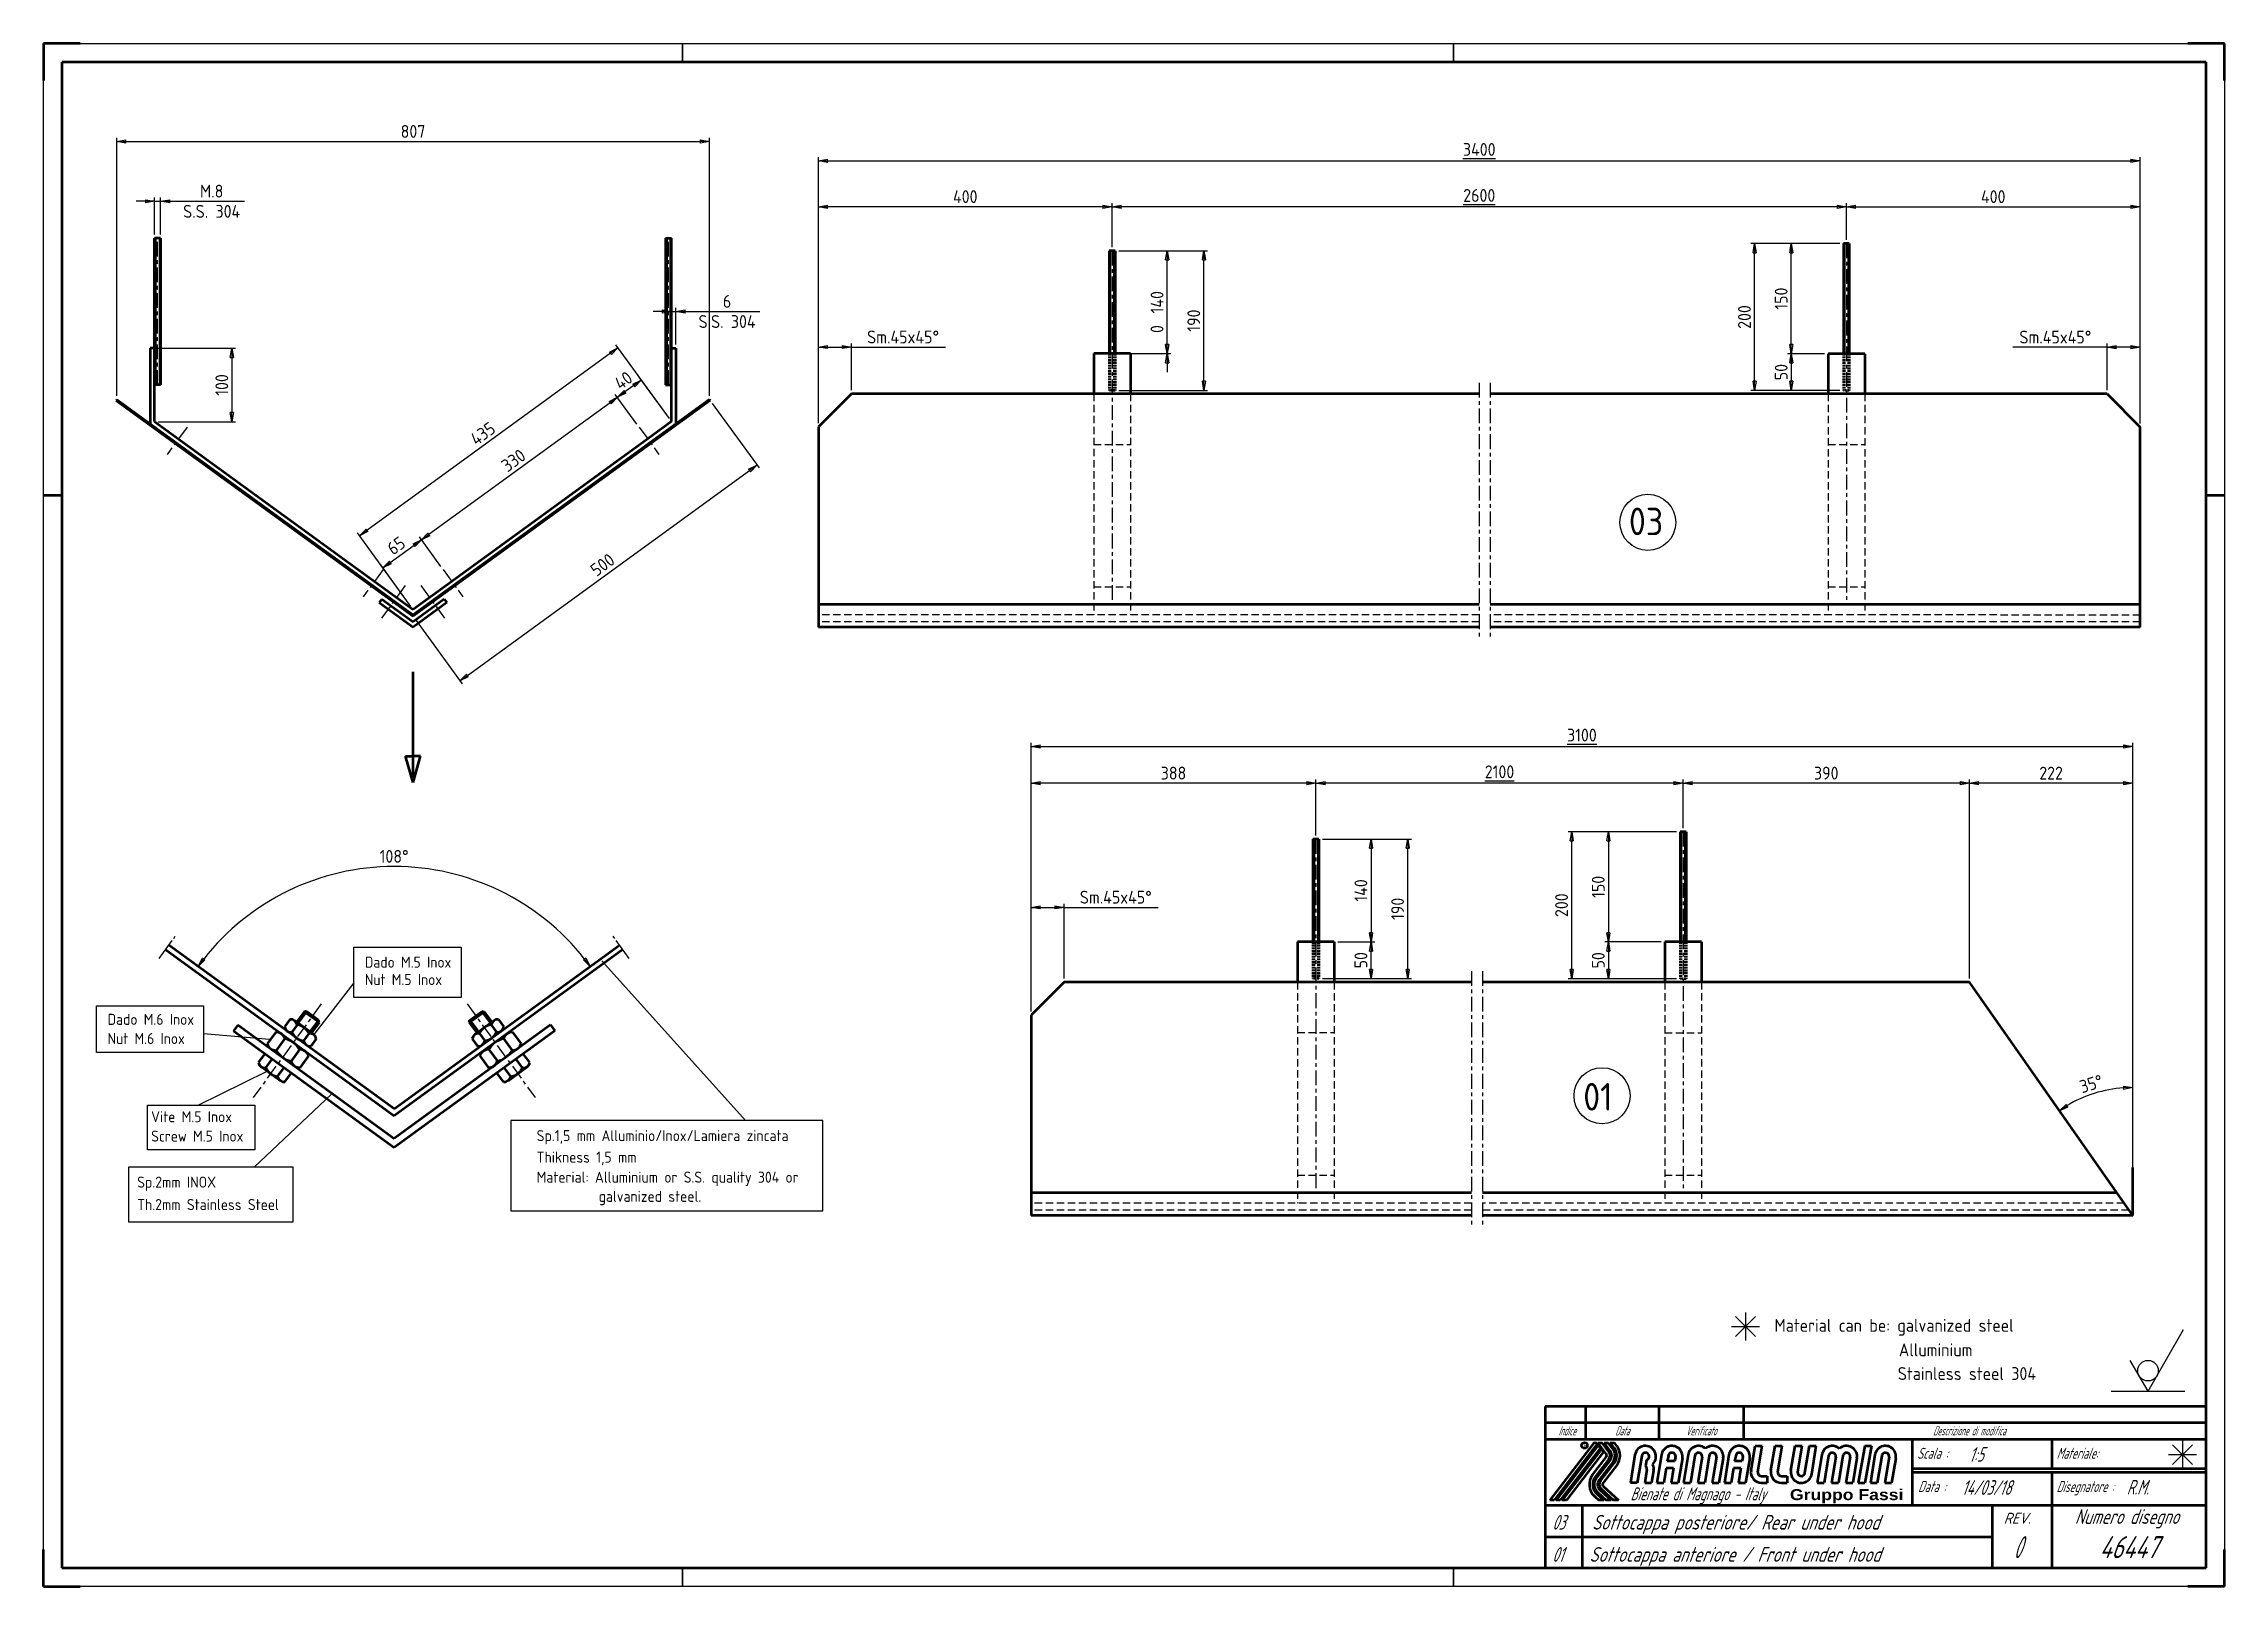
# Model space of a CAD drawing. Header units: millimetres. Extents: x 0 to 2970, y 0 to 2100.
import ezdxf
from ezdxf.enums import TextEntityAlignment as Align

# ---------------------------------------------------------------- set-up
doc = ezdxf.new("R2010")
doc.units = ezdxf.units.MM
doc.header["$LTSCALE"] = 5
for name, pattern in [('ACISOWELD', [3, 2, -1]), ('AM_ISO08W050x2', [9, 6, -0.75, 1.5, -0.75]), ('CENTER', [7, 4, -1, 1, -1]), ('DAPIANO', [0]), ('DASHED', [0.75, 0.5, -0.25])]:
    doc.linetypes.add(name, pattern=pattern)
for name, color, linetype, lineweight in [('AM_0', 7, 'Continuous', 50), ('AM_3', 6, 'ACISOWELD', 25), ('AM_5', 3, 'Continuous', 25), ('AM_7', 4, 'CENTER', 25), ('AM_BOR', 7, 'Continuous', 50)]:
    doc.layers.add(name, color=color, linetype=linetype, lineweight=lineweight)
doc.styles.get("Standard").update_dxf_attribs({"font": 'ISOCP.SHX'})
doc.dimstyles.new('AM_ISO$0', dxfattribs={"dimscale": 10, "dimtxt": 3.5, "dimasz": 2.5, "dimexe": 1, "dimexo": 1, "dimgap": 1, "dimtad": 1, "dimdsep": 46, "dimtxsty": 'Standard', "dimblk": 'CLOSED', "dimcen": 0, "dimclrd": 256, "dimclre": 256, "dimclrt": 2, "dimadec": 0, "dimazin": 2, "dimtp": 0.1, "dimtm": 0.1, "dimtfac": 0.71, "dimtmove": 0, "dimatfit": 3, "dimfxl": 0, "dimlwd": -1, "dimlwe": -1, "dimarcsym": 1})
doc.dimstyles.new('AM_ISO$2', dxfattribs={"dimscale": 10, "dimtxt": 3.5, "dimasz": 2.5, "dimexe": 1, "dimexo": 1, "dimgap": 1, "dimtad": 1, "dimdsep": 46, "dimtxsty": 'Standard', "dimblk": 'CLOSED', "dimcen": 0, "dimclrd": 256, "dimclre": 256, "dimclrt": 2, "dimadec": 0, "dimazin": 2, "dimtp": 0.1, "dimtm": 0.1, "dimtfac": 0.71, "dimtmove": 0, "dimatfit": 3, "dimfxl": 0, "dimlwd": -1, "dimlwe": -1, "dimarcsym": 1})

msp = doc.modelspace()

# ---------------------------------------------------------------- texts
at = {"layer": 'AM_5', "color": 2, "linetype": 'Continuous'}
for s, height, p in [('03', 37.5, (2158.985, 1430.895)), ('Dado M.5 Inox', 15, (437.386, 842.17)), ('Nut M.5 Inox', 15, (437.386, 818.51)), ('Dado M.6 Inox', 15, (87.019, 764.344)), ('Nut M.6 Inox', 15, (87.019, 738.264)), ('01', 37.5, (2096.837, 647.673)), ('Vite M.5 Inox', 15, (146.404, 631.797)), ('Screw M.5 Inox', 15, (146.404, 605.419)), ('Sp.1,5 mm Alluminio/Inox/Lamiera zincata', 15, (671.504, 606.041)), ('Thikness 1,5 mm', 15, (671.504, 576.769)), ('Material: Alluminium or S.S. quality 304 or', 15, (671.504, 549.508)), ('Sp.2mm INOX', 15, (127.441, 542.759)), ('galvanized steel.', 15, (755.908, 523.392)), ('Th.2mm Stainless Steel', 15, (127.441, 512.233)), ('Material can be: galvanized steel', 17.5, (2357.236, 346.486)), ('Alluminium', 17.5, (2526.717, 313.209)), ('Stainless steel 304', 17.5, (2525.191, 280.929))]:
    msp.add_text(s, height=height, dxfattribs=at).set_placement(p)

# ---------------------------------------------------------------- blocks, each defined once
blk = doc.blocks.new('_Closed')
at = {"color": 0, "linetype": 'ByBlock', "lineweight": -2}
for p, q in [((-1, 0.17), (0, 0)), ((-1, 0.17), (-1, -0.17)), ((0, 0), (-1, -0.17)), ((0, 0), (-1, 0))]:
    blk.add_line(p, q, dxfattribs=at)
blk = doc.blocks.new('*D5')
at = {"layer": 'AM_5'}
blk.add_arc((477.4, 649.8), 330.1, 38.2002, 141.7992, dxfattribs=at)
at = {"layer": 'Defpoints', "color": 0}
for p in [(375.5, 963.8), (166.8, 875.8), (788, 875.8), (477.4, 649.8), (477.4, 649.8)]:
    blk.add_point(p, dxfattribs=at)
at = {"layer": 'AM_5', "xscale": 12.5, "yscale": 12.5, "zscale": 12.5}
for p, rotation in [((210.4, 844), 232.8840262729424), ((744.4, 844), 307.115447269862)]:
    blk.add_blockref('_Closed', p, dxfattribs=dict(at, rotation=rotation))
at = {"layer": 'AM_5', "color": 2, "insert": (477.4, 993.7), "char_height": 17.5, "attachment_point": 5, "rotation": 359.9997}
blk.add_mtext('108°', dxfattribs=at)
blk = doc.blocks.new('A2')
for p, q in [((589, 415), (5, 415)), ((5, 415), (5, 5)), ((589, 5), (589, 415)), ((5, 5), (589, 5))]:
    blk.add_line(p, q)
at = {"color": 2}
for p, q in [((5, 297), (0, 297)), ((594, 297), (589, 297))]:
    blk.add_line(p, q, dxfattribs=at)
at = {"layer": 'AM_BOR'}
for p, q in [((10, 420), (0, 420)), ((0, 420), (0, 410)), ((594, 420), (584, 420)), ((594, 410), (594, 420)), ((0, 0), (0, 10)), ((594, 0), (594, 10)), ((0, 0), (10, 0)), ((594, 0), (584, 0))]:
    blk.add_line(p, q, dxfattribs=at)
at = {"layer": 'AM_BOR', "color": 1, "lineweight": 25}
for p, q in [((0, 420), (594, 420)), ((0, 0), (0, 420)), ((594, 420), (594, 0)), ((594, 0), (0, 0))]:
    blk.add_line(p, q, dxfattribs=at)
at = {"layer": 'AM_BOR', "color": 2, "lineweight": 30}
for p, q in [((174, 415), (174, 420)), ((384, 415), (384, 420)), ((174, 0), (174, 5)), ((384, 0), (384, 5))]:
    blk.add_line(p, q, dxfattribs=at)
blk = doc.blocks.new('RAMALLUMIN')
at = {"color": 7, "linetype": 'Continuous'}
for p, q in [((0, 44), (-180, 44)), ((-169, 44), (-169, 35)), ((-149, 44), (-149, 35)), ((-126, 44), (-126, 35)), ((0, 35), (-180, 35)), ((-155.54, 30.83), (-156.78, 23.17)), ((-153.69, 30.53), (-154.91, 23.17)), ((-148.31, 30.83), (-149.55, 23.17)), ((-146.45, 30.58), (-146.78, 29.06)), ((-144.49, 30.12), (-144.76, 29.06)), ((-142.63, 29.88), (-143.79, 23.17)), ((-141.08, 30.83), (-142.32, 23.17)), ((-139.23, 30.53), (-140.45, 23.17)), ((-137.24, 30.2), (-138.43, 23.17)), ((-135.34, 30.53), (-136.56, 23.17)), ((-133.36, 30.2), (-134.54, 23.17)), ((-131.51, 29.88), (-132.67, 23.17)), ((-129.96, 30.83), (-131.2, 23.17)), ((-128.11, 30.58), (-128.43, 29.06)), ((-126.14, 30.12), (-126.41, 29.06)), ((-124.28, 29.88), (-125.44, 23.17)), ((-123.93, 26.54), (-122.77, 33.25)), ((-122.77, 33.25), (-120.9, 33.25)), ((-122.08, 26.21), (-120.9, 33.25)), ((-118.5, 26.53), (-117.34, 33.25)), ((-117.34, 33.25), (-115.47, 33.25)), ((-116.65, 26.21), (-115.47, 33.25)), ((-113.07, 26.54), (-111.91, 33.25)), ((-111.91, 33.25), (-110.04, 33.25)), ((-111.22, 26.21), (-110.04, 33.25)), ((-109.24, 25.88), (-108.02, 33.25)), ((-108.02, 33.25), (-106.15, 33.25)), ((-107.39, 25.59), (-106.15, 33.25)), ((-104.64, 30.83), (-105.88, 23.17)), ((-102.79, 30.53), (-104.01, 23.17)), ((-100.81, 30.2), (-101.99, 23.17)), ((-98.91, 30.53), (-100.12, 23.17)), ((-96.92, 30.2), (-98.1, 23.17)), ((-95.07, 29.88), (-96.23, 23.17)), ((-92.96, 33.25), (-94.76, 23.17)), ((-92.96, 33.25), (-91.09, 33.25)), ((-91.09, 33.25), (-92.89, 23.17)), ((-90.18, 30.83), (-91.42, 23.17)), ((-88.33, 30.53), (-89.55, 23.17)), ((-86.35, 30.2), (-87.53, 23.17)), ((-84.5, 29.88), (-85.66, 23.17)), ((-80, 35), (-80, 17)), ((-42, 35), (-42, 27)), ((-152.3, 26.83), (-152.89, 23.17)), ((-152.41, 29.4), (-152.67, 27.78)), ((-150.46, 26.52), (-151.02, 23.17)), ((-147.08, 27.2), (-147.68, 23.17)), ((-145.06, 27.2), (-147.08, 27.2)), ((-144.76, 29.06), (-146.78, 29.06)), ((-145.06, 27.2), (-145.66, 23.17)), ((-128.73, 27.2), (-129.33, 23.17)), ((-126.71, 27.2), (-128.73, 27.2)), ((-126.41, 29.06), (-128.43, 29.06)), ((-126.71, 27.2), (-127.31, 23.17)), ((-121.09, 25.04), (-119.51, 25.04)), ((-119.51, 25.04), (-119.51, 23.17)), ((-115.66, 25.04), (-114.08, 25.04)), ((-114.08, 25.04), (-114.08, 23.17)), ((-42, 26), (-42, 0)), ((-154.91, 23.17), (-156.78, 23.17)), ((-152.89, 23.17), (-151.02, 23.17)), ((-149.55, 23.17), (-147.68, 23.17)), ((-145.66, 23.17), (-143.79, 23.17)), ((-142.32, 23.17), (-140.45, 23.17)), ((-138.43, 23.17), (-136.56, 23.17)), ((-134.54, 23.17), (-132.67, 23.17)), ((-131.2, 23.17), (-129.33, 23.17)), ((-127.31, 23.17), (-125.44, 23.17)), ((-121.09, 23.17), (-119.51, 23.17)), ((-115.66, 23.17), (-114.08, 23.17)), ((-105.88, 23.17), (-104.01, 23.17)), ((-101.99, 23.17), (-100.12, 23.17)), ((-98.1, 23.17), (-96.23, 23.17)), ((-94.76, 23.17), (-92.89, 23.17)), ((-91.42, 23.17), (-89.55, 23.17)), ((-87.53, 23.17), (-85.66, 23.17)), ((0, 17), (-180, 17)), ((-169.8, 0), (-169.8, 17)), ((-58.25, 17), (-58.25, 0))]:
    blk.add_line(p, q, dxfattribs=at)
at = {"linetype": 'DAPIANO'}
blk.add_line((-180, 44), (-180, 0), dxfattribs=at)
at = {"color": 3, "linetype": 'Continuous'}
for p, q in [((0, 39.5), (-180, 39.5)), ((-166.96, 33.81), (-178.74, 18.46)), ((-165.81, 33.8), (-177.59, 18.46)), ((-165.54, 33.45), (-177.05, 18.46)), ((-164.96, 32.7), (-175.89, 18.46)), ((-164.69, 32.34), (-175.35, 18.46)), ((-164.12, 31.59), (-174.2, 18.46)), ((-167.09, 25.36), (-163.37, 30.21)), ((-165.67, 34.09), (-164.52, 34.09)), ((-163.37, 31.08), (-165.67, 34.09)), ((-164.96, 32.7), (-165.54, 33.45)), ((-164.12, 31.59), (-164.69, 32.34)), ((-162.64, 31.63), (-164.52, 34.09)), ((-163.97, 34.09), (-162.83, 34.09)), ((-162.3, 31.9), (-163.97, 34.09)), ((-161.58, 32.45), (-162.83, 34.09)), ((-162.28, 34.09), (-161.13, 34.09)), ((-161.23, 32.72), (-162.28, 34.09)), ((-160.51, 33.27), (-161.13, 34.09)), ((-162.64, 29.66), (-166.37, 24.8)), ((-162.3, 29.39), (-166.02, 24.54)), ((-161.58, 28.83), (-165.3, 23.99)), ((-164.96, 23.72), (-161.23, 28.57)), ((-160.51, 28.01), (-164.24, 23.17)), ((0, 27), (-80, 27)), ((0, 26), (-80, 26)), ((-177.59, 18.46), (-178.74, 18.46)), ((-175.89, 18.46), (-177.05, 18.46)), ((-174.2, 18.46), (-175.35, 18.46)), ((-166.56, 19.52), (-165.39, 18.46)), ((-165.95, 20.2), (-164.03, 18.46)), ((-165.66, 20.52), (-163.38, 18.46)), ((-164.03, 18.46), (-165.39, 18.46)), ((-165.05, 21.2), (-162.02, 18.46)), ((-164.76, 21.52), (-161.38, 18.46)), ((-164.15, 22.19), (-160.02, 18.46)), ((-162.02, 18.46), (-163.38, 18.46)), ((-160.02, 18.46), (-161.38, 18.46)), ((-180, 8.5), (-58.25, 8.5))]:
    blk.add_line(p, q, dxfattribs=at)
blk.add_circle((-169.27, 33.38), 0.797, dxfattribs=at)
for centre, radius, start, end in [((-166.39, 33.38), 0.716, 37.0199, 142.98), ((-163.94, 30.65), 0.714, 322.471, 37.437), ((-163.93, 30.65), 1.62, 322.481, 37.4257), ((-163.94, 30.65), 2.06, 322.479, 37.4362), ((-163.94, 30.65), 2.97, 322.454, 37.471), ((-163.94, 30.65), 3.41, 322.445, 37.4711), ((-163.94, 30.65), 4.32, 322.454, 37.4451), ((-163.67, 22.73), 4.32, 142.447, 227.885), ((-163.67, 22.73), 3.41, 142.481, 227.842), ((-163.67, 22.73), 2.97, 142.472, 227.803), ((-163.67, 22.73), 2.06, 142.454, 227.876), ((-163.67, 22.73), 1.63, 142.445, 227.849), ((-163.67, 22.73), 0.722, 142.454, 227.902)]:
    blk.add_arc(centre, radius, start, end, dxfattribs=at)
at = {"color": 7, "linetype": 'Continuous'}
for centre, radius, start, end in [((-152.7, 30.37), 2.88, 313.405, 170.827), ((-152.7, 30.37), 1.01, 286.495, 170.628), ((-145.47, 30.37), 2.88, 350.208, 170.835), ((-145.47, 30.37), 1.01, 345.758, 168.018), ((-138.24, 30.37), 2.88, 47.375, 170.82), ((-138.24, 30.37), 1.01, 350.428, 170.643), ((-134.35, 30.37), 2.88, 350.199, 132.556), ((-134.35, 30.37), 1.01, 350.428, 170.634), ((-127.12, 30.37), 2.88, 350.208, 170.835), ((-127.12, 30.37), 1.01, 345.758, 168.018), ((-101.8, 30.37), 2.88, 47.375, 170.82), ((-101.8, 30.37), 1.01, 350.428, 170.634), ((-97.91, 30.37), 2.88, 350.208, 132.556), ((-97.91, 30.37), 1.01, 350.409, 170.661), ((-87.34, 30.37), 2.88, 350.218, 170.81), ((-87.34, 30.37), 1.01, 350.428, 170.643), ((-153.3, 26.99), 1.01, 350.897, 51.1434), ((-153.3, 26.99), 2.88, 350.481, 26.4345), ((-121.09, 26.05), 2.88, 170.208, 270), ((-121.09, 26.05), 1.01, 170.428, 270), ((-115.66, 26.05), 2.88, 170.218, 270), ((-115.66, 26.05), 1.01, 170.428, 270), ((-110.23, 26.05), 2.88, 170.208, 350.827), ((-110.23, 26.05), 1.01, 170.428, 350.643)]:
    blk.add_arc(centre, radius, start, end, dxfattribs=at)
at = {"color": 1, "linetype": 'Continuous', "oblique": 20, "width": 0.5}
for s, p in [('Indice', (-174, 36.1)), ('Data', (-159, 36.1)), ('Verificato', (-137.5, 36.1)), ('Descrizione di modifica', (-64.47, 36.1))]:
    blk.add_text(s, height=2.5, dxfattribs=at).set_placement(p, align=Align.CENTER)
at = {"color": 3, "linetype": 'Continuous'}
blk.add_text('R', height=0.864, dxfattribs=at).set_placement((-169.52, 32.95))
at = {"color": 3, "linetype": 'Continuous', "oblique": 20}
for s, height, width, p in [('Scala :', 3, 0.75, (-78.7, 29.73)), ('Materiale:', 3, 0.7, (-40.72, 29.73)), ('Bienate di Magnago - Italy', 3.5, 0.7, (-156.78, 18.44)), ('Data :', 3, 0.75, (-78.46, 20.68)), ('Disegnatore :', 3, 0.7, (-40.72, 20.68)), ('Numero disegno', 4, 0.8, (-35.74, 11.99))]:
    blk.add_text(s, height=height, dxfattribs=dict(at, width=width)).set_placement(p)
blk.add_text('REV.', height=3, dxfattribs=at).set_placement((-55.15, 12.04))
at = {"color": 2, "insert": (-113.34, 17.57), "char_height": 3, "attachment_point": 7}
blk.add_mtext('{\\fArial Black|b1|i0|c0|p34;Gruppo Fassi}', dxfattribs=at)
at = {"color": 3, "linetype": 'Continuous', "oblique": 20, "width": 0.7}
for tag, p in [('INDICE', (-174.38, 40.36)), ('DATAREV', (-158.57, 40.36)), ('VERIFICATO', (-137.17, 40.36)), ('DESCRIZMOD', (-62.08, 40.36))]:
    blk.add_attdef(tag, text='', height=2.5, dxfattribs=at).set_placement(p, align=Align.CENTER)
at = {"color": 2, "linetype": 'Continuous', "oblique": 20, "width": 0.7}
for tag, p in [('GEN-TITLE-SCA', (-64.53, 28.92)), ('MATERIALE', (-26.31, 28.88)), ('DATA', (-66.53, 19.91)), ('DISEGN.', (-21.62, 20)), ('P1', (-178.08, 10.45)), ('P2', (-178.08, 1.7))]:
    blk.add_attdef(tag, p, '', height=4, dxfattribs=at)
at = {"color": 7, "linetype": 'Continuous', "oblique": 20, "width": 0.85}
for tag, p in [('DESCRIZIONE1', (-167.25, 10.45)), ('DESCRIZIONE2', (-167.97, 1.7))]:
    blk.add_attdef(tag, p, '', height=4, dxfattribs=at)
at = {"color": 7, "linetype": 'Continuous', "oblique": 20}
for tag, width, p in [('REV', 0.55, (-51.41, 2.68)), ('DISEGNO', 0.8, (-21.14, 2.68))]:
    blk.add_attdef(tag, text='', height=6, dxfattribs=dict(at, width=width)).set_placement(p, align=Align.CENTER)
blk = doc.blocks.new('*D6')
at = {"layer": 'AM_5'}
for p, q in [((2455.2, 1832.9), (2455.2, 1882.9)), ((2467.7, 1877.9), (2842.7, 1877.9)), ((2855.2, 1583.1), (2855.2, 1882.9))]:
    blk.add_line(p, q, dxfattribs=at)
at = {"layer": 'Defpoints', "color": 0}
for p in [(2855.2, 1877.9), (2455.2, 1827.9), (2855.2, 1578.1)]:
    blk.add_point(p, dxfattribs=at)
at = {"layer": 'AM_5', "xscale": 12.5, "yscale": 12.5, "zscale": 12.5, "rotation": 180}
blk.add_blockref('_Closed', (2455.2, 1877.9), dxfattribs=at)
at = {"layer": 'AM_5', "xscale": 12.5, "yscale": 12.5, "zscale": 12.5}
blk.add_blockref('_Closed', (2855.2, 1877.9), dxfattribs=at)
at = {"layer": 'AM_5', "color": 2, "insert": (2655.2, 1891.7), "char_height": 17.5, "attachment_point": 5}
blk.add_mtext('400', dxfattribs=at)
blk = doc.blocks.new('*D7')
at = {"layer": 'AM_5'}
for p, q in [((1455.2, 1823), (1455.2, 1882.9)), ((2442.7, 1877.9), (1467.7, 1877.9)), ((2455.2, 1832.9), (2455.2, 1882.9))]:
    blk.add_line(p, q, dxfattribs=at)
at = {"layer": 'Defpoints', "color": 0}
for p in [(1455.2, 1877.9), (1455.2, 1818), (2455.2, 1827.9)]:
    blk.add_point(p, dxfattribs=at)
at = {"layer": 'AM_5', "xscale": 12.5, "yscale": 12.5, "zscale": 12.5, "rotation": 180}
blk.add_blockref('_Closed', (1455.2, 1877.9), dxfattribs=at)
at = {"layer": 'AM_5', "xscale": 12.5, "yscale": 12.5, "zscale": 12.5}
blk.add_blockref('_Closed', (2455.2, 1877.9), dxfattribs=at)
at = {"layer": 'AM_5', "color": 2, "insert": (1955.2, 1893.4), "char_height": 17.5, "attachment_point": 5}
blk.add_mtext('\\L2600\\l', dxfattribs=at)
blk = doc.blocks.new('*D8')
at = {"layer": 'AM_5'}
for p, q in [((1055.2, 1583.2), (1055.2, 1882.9)), ((1442.7, 1877.9), (1067.7, 1877.9)), ((1455.2, 1823), (1455.2, 1882.9))]:
    blk.add_line(p, q, dxfattribs=at)
at = {"layer": 'Defpoints', "color": 0}
for p in [(1055.2, 1877.9), (1455.2, 1818), (1055.2, 1578.2)]:
    blk.add_point(p, dxfattribs=at)
at = {"layer": 'AM_5', "xscale": 12.5, "yscale": 12.5, "zscale": 12.5, "rotation": 180}
blk.add_blockref('_Closed', (1055.2, 1877.9), dxfattribs=at)
at = {"layer": 'AM_5', "xscale": 12.5, "yscale": 12.5, "zscale": 12.5}
blk.add_blockref('_Closed', (1455.2, 1877.9), dxfattribs=at)
at = {"layer": 'AM_5', "color": 2, "insert": (1255.2, 1891.7), "char_height": 17.5, "attachment_point": 5}
blk.add_mtext('400', dxfattribs=at)
blk = doc.blocks.new('*D9')
at = {"layer": 'AM_5'}
for p, q in [((1055.2, 1583.2), (1055.2, 1945.5)), ((1067.7, 1940.5), (2842.7, 1940.4)), ((2855.2, 1583.1), (2855.2, 1945.4))]:
    blk.add_line(p, q, dxfattribs=at)
at = {"layer": 'Defpoints', "color": 0}
for p in [(2855.2, 1940.4), (1055.2, 1578.2), (2855.2, 1578.1)]:
    blk.add_point(p, dxfattribs=at)
at = {"layer": 'AM_5', "xscale": 12.5, "yscale": 12.5, "zscale": 12.5}
for p, rotation in [((1055.2, 1940.5), 179.9977718307978), ((2855.2, 1940.4), 359.9977718307978)]:
    blk.add_blockref('_Closed', p, dxfattribs=dict(at, rotation=rotation))
at = {"layer": 'AM_5', "color": 2, "insert": (1955.2, 1956), "char_height": 17.5, "attachment_point": 5, "rotation": 359.9978}
blk.add_mtext('\\L3400\\l', dxfattribs=at)
blk = doc.blocks.new('*D10')
at = {"layer": 'AM_5'}
for p, q in [((1055.2, 1583.2), (1055.2, 1692)), ((1067.7, 1687), (1087.7, 1687)), ((1100.2, 1628.2), (1100.2, 1692)), ((1100.2, 1687), (1228.4, 1687))]:
    blk.add_line(p, q, dxfattribs=at)
at = {"layer": 'Defpoints', "color": 0}
for p in [(1055.2, 1687), (1100.2, 1623.2), (1055.2, 1578.2)]:
    blk.add_point(p, dxfattribs=at)
at = {"layer": 'AM_5', "xscale": 12.5, "yscale": 12.5, "zscale": 12.5}
for p, rotation in [((1055.2, 1687), 179.9969844150251), ((1100.2, 1687), 359.9969844150251)]:
    blk.add_blockref('_Closed', p, dxfattribs=dict(at, rotation=rotation))
at = {"layer": 'AM_5', "color": 2, "insert": (1170.5, 1700.7), "char_height": 17.5, "attachment_point": 5, "rotation": 359.997}
blk.add_mtext('Sm.45x45° ', dxfattribs=at)
blk = doc.blocks.new('*D11')
at = {"layer": 'AM_5'}
for p, q in [((1464.2, 1818), (1535.2, 1818)), ((1530.2, 1690.5), (1530.2, 1805.5)), ((1485.2, 1678), (1535.2, 1678))]:
    blk.add_line(p, q, dxfattribs=at)
at = {"layer": 'Defpoints', "color": 0}
for p in [(1459.2, 1818), (1530.2, 1818), (1480.2, 1678)]:
    blk.add_point(p, dxfattribs=at)
at = {"layer": 'AM_5', "xscale": 12.5, "yscale": 12.5, "zscale": 12.5}
for p, rotation in [((1530.2, 1818), 90), ((1530.2, 1678), 270)]:
    blk.add_blockref('_Closed', p, dxfattribs=dict(at, rotation=rotation))
at = {"layer": 'AM_5', "color": 2, "insert": (1516.4, 1748), "char_height": 17.5, "attachment_point": 5, "rotation": 90}
blk.add_mtext('140', dxfattribs=at)
blk = doc.blocks.new('*D12')
at = {"layer": 'AM_5'}
for p, q in [((1530.2, 1690.5), (1530.2, 1720)), ((1464.2, 1678), (1535.2, 1678)), ((1485.2, 1678), (1535.2, 1678)), ((1530.2, 1665.5), (1530.2, 1653))]:
    blk.add_line(p, q, dxfattribs=at)
at = {"layer": 'Defpoints', "color": 0}
for p in [(1459.2, 1678), (1480.2, 1678), (1530.2, 1678)]:
    blk.add_point(p, dxfattribs=at)
at = {"layer": 'AM_5', "xscale": 12.5, "yscale": 12.5, "zscale": 12.5}
for rotation in [270, 90]:
    blk.add_blockref('_Closed', (1530.2, 1678), dxfattribs=dict(at, rotation=rotation))
at = {"layer": 'AM_5', "color": 2, "insert": (1516.4, 1711.5), "char_height": 17.5, "attachment_point": 5, "rotation": 90}
blk.add_mtext('0', dxfattribs=at)
blk = doc.blocks.new('*D13')
at = {"layer": 'AM_5'}
for p, q in [((1464.2, 1818), (1585.2, 1818)), ((1580.2, 1640.5), (1580.2, 1805.5)), ((1464.2, 1628), (1585.2, 1628))]:
    blk.add_line(p, q, dxfattribs=at)
at = {"layer": 'Defpoints', "color": 0}
for p in [(1459.2, 1818), (1580.2, 1818), (1459.2, 1628)]:
    blk.add_point(p, dxfattribs=at)
at = {"layer": 'AM_5', "xscale": 12.5, "yscale": 12.5, "zscale": 12.5}
for p, rotation in [((1580.2, 1818), 90), ((1580.2, 1628), 270)]:
    blk.add_blockref('_Closed', p, dxfattribs=dict(at, rotation=rotation))
at = {"layer": 'AM_5', "color": 2, "insert": (1566.4, 1723), "char_height": 17.5, "attachment_point": 5, "rotation": 90}
blk.add_mtext('190', dxfattribs=at)
blk = doc.blocks.new('*D14')
at = {"layer": 'AM_5'}
for p, q in [((2446.2, 1827.9), (2375.2, 1827.9)), ((2380.2, 1690.4), (2380.2, 1815.4)), ((2425.2, 1677.9), (2375.2, 1677.9))]:
    blk.add_line(p, q, dxfattribs=at)
at = {"layer": 'Defpoints', "color": 0}
for p in [(2380.2, 1827.9), (2451.2, 1827.9), (2430.2, 1677.9)]:
    blk.add_point(p, dxfattribs=at)
at = {"layer": 'AM_5', "xscale": 12.5, "yscale": 12.5, "zscale": 12.5}
for p, rotation in [((2380.2, 1827.9), 90), ((2380.2, 1677.9), 270)]:
    blk.add_blockref('_Closed', p, dxfattribs=dict(at, rotation=rotation))
at = {"layer": 'AM_5', "color": 2, "insert": (2366.4, 1752.9), "char_height": 17.5, "attachment_point": 5, "rotation": 90}
blk.add_mtext('150', dxfattribs=at)
blk = doc.blocks.new('*D15')
at = {"layer": 'AM_5'}
for p, q in [((2425.2, 1677.9), (2375.2, 1677.9)), ((2380.2, 1665.4), (2380.2, 1640.4)), ((2446.2, 1627.9), (2375.2, 1627.9))]:
    blk.add_line(p, q, dxfattribs=at)
at = {"layer": 'Defpoints', "color": 0}
for p in [(2430.2, 1677.9), (2380.2, 1627.9), (2451.2, 1627.9)]:
    blk.add_point(p, dxfattribs=at)
at = {"layer": 'AM_5', "xscale": 12.5, "yscale": 12.5, "zscale": 12.5}
for p, rotation in [((2380.2, 1677.9), 90), ((2380.2, 1627.9), 270)]:
    blk.add_blockref('_Closed', p, dxfattribs=dict(at, rotation=rotation))
at = {"layer": 'AM_5', "color": 2, "insert": (2366.4, 1652.9), "char_height": 17.5, "attachment_point": 5, "rotation": 90}
blk.add_mtext('50', dxfattribs=at)
blk = doc.blocks.new('*D16')
at = {"layer": 'AM_5'}
for p, q in [((2446.2, 1827.9), (2325.2, 1827.9)), ((2330.2, 1640.4), (2330.2, 1815.4)), ((2446.2, 1627.9), (2325.2, 1627.9))]:
    blk.add_line(p, q, dxfattribs=at)
at = {"layer": 'Defpoints', "color": 0}
for p in [(2330.2, 1827.9), (2451.2, 1827.9), (2451.2, 1627.9)]:
    blk.add_point(p, dxfattribs=at)
at = {"layer": 'AM_5', "xscale": 12.5, "yscale": 12.5, "zscale": 12.5}
for p, rotation in [((2330.2, 1827.9), 90), ((2330.2, 1627.9), 270)]:
    blk.add_blockref('_Closed', p, dxfattribs=dict(at, rotation=rotation))
at = {"layer": 'AM_5', "color": 2, "insert": (2316.4, 1727.9), "char_height": 17.5, "attachment_point": 5, "rotation": 90}
blk.add_mtext('200', dxfattribs=at)
blk = doc.blocks.new('*D17')
at = {"layer": 'AM_5'}
for p, q in [((2810.2, 1686.9), (2682, 1686.9)), ((2810.2, 1628.1), (2810.2, 1691.9)), ((2842.7, 1686.9), (2822.7, 1686.9)), ((2855.2, 1583.1), (2855.2, 1691.9))]:
    blk.add_line(p, q, dxfattribs=at)
at = {"layer": 'Defpoints', "color": 0}
for p in [(2855.2, 1686.9), (2810.2, 1623.1), (2855.2, 1578.1)]:
    blk.add_point(p, dxfattribs=at)
at = {"layer": 'AM_5', "xscale": 12.5, "yscale": 12.5, "zscale": 12.5}
for p, rotation in [((2810.2, 1686.9), 179.9969844150251), ((2855.2, 1686.9), 359.9969844150251)]:
    blk.add_blockref('_Closed', p, dxfattribs=dict(at, rotation=rotation))
at = {"layer": 'AM_5', "color": 2, "insert": (2739.8, 1700.6), "char_height": 17.5, "attachment_point": 5, "rotation": 359.997}
blk.add_mtext('Sm.45x45° ', dxfattribs=at)
blk = doc.blocks.new('*D18')
at = {"layer": 'AM_5'}
for p, q in [((2622.8, 827.4), (2622.8, 1098.3)), ((2832.7, 1093.3), (2635.3, 1093.3)), ((2845.2, 509.8), (2845.2, 1098.3))]:
    blk.add_line(p, q, dxfattribs=at)
at = {"layer": 'Defpoints', "color": 0}
for p in [(2622.8, 1093.3), (2622.8, 822.4), (2845.2, 504.8)]:
    blk.add_point(p, dxfattribs=at)
at = {"layer": 'AM_5', "xscale": 12.5, "yscale": 12.5, "zscale": 12.5, "rotation": 180}
blk.add_blockref('_Closed', (2622.8, 1093.3), dxfattribs=at)
at = {"layer": 'AM_5', "xscale": 12.5, "yscale": 12.5, "zscale": 12.5}
blk.add_blockref('_Closed', (2845.2, 1093.3), dxfattribs=at)
at = {"layer": 'AM_5', "color": 2, "insert": (2734, 1107), "char_height": 17.5, "attachment_point": 5}
blk.add_mtext('222', dxfattribs=at)
blk = doc.blocks.new('*D19')
at = {"layer": 'AM_5'}
for p, q in [((2232.8, 1032.2), (2232.8, 1098.3)), ((2610.3, 1093.3), (2245.3, 1093.3)), ((2622.8, 827.4), (2622.8, 1098.3))]:
    blk.add_line(p, q, dxfattribs=at)
at = {"layer": 'Defpoints', "color": 0}
for p in [(2232.8, 1093.3), (2232.8, 1027.2), (2622.8, 822.4)]:
    blk.add_point(p, dxfattribs=at)
at = {"layer": 'AM_5', "xscale": 12.5, "yscale": 12.5, "zscale": 12.5, "rotation": 180}
blk.add_blockref('_Closed', (2232.8, 1093.3), dxfattribs=at)
at = {"layer": 'AM_5', "xscale": 12.5, "yscale": 12.5, "zscale": 12.5}
blk.add_blockref('_Closed', (2622.8, 1093.3), dxfattribs=at)
at = {"layer": 'AM_5', "color": 2, "insert": (2427.8, 1107), "char_height": 17.5, "attachment_point": 5}
blk.add_mtext('390', dxfattribs=at)
blk = doc.blocks.new('*D20')
at = {"layer": 'AM_5'}
for p, q in [((1732.8, 1022.3), (1732.8, 1098.3)), ((2220.3, 1093.3), (1745.3, 1093.3)), ((2232.8, 1032.2), (2232.8, 1098.3))]:
    blk.add_line(p, q, dxfattribs=at)
at = {"layer": 'Defpoints', "color": 0}
for p in [(1732.8, 1093.3), (1732.8, 1017.3), (2232.8, 1027.2)]:
    blk.add_point(p, dxfattribs=at)
at = {"layer": 'AM_5', "xscale": 12.5, "yscale": 12.5, "zscale": 12.5, "rotation": 180}
blk.add_blockref('_Closed', (1732.8, 1093.3), dxfattribs=at)
at = {"layer": 'AM_5', "xscale": 12.5, "yscale": 12.5, "zscale": 12.5}
blk.add_blockref('_Closed', (2232.8, 1093.3), dxfattribs=at)
at = {"layer": 'AM_5', "color": 2, "insert": (1982.8, 1108.8), "char_height": 17.5, "attachment_point": 5}
blk.add_mtext('\\L2100\\l', dxfattribs=at)
blk = doc.blocks.new('*D21')
at = {"layer": 'AM_5'}
for p, q in [((1344.8, 782.5), (1344.8, 1098.3)), ((1720.3, 1093.3), (1357.3, 1093.3)), ((1732.8, 1022.3), (1732.8, 1098.3))]:
    blk.add_line(p, q, dxfattribs=at)
at = {"layer": 'Defpoints', "color": 0}
for p in [(1344.8, 1093.3), (1732.8, 1017.3), (1344.8, 777.5)]:
    blk.add_point(p, dxfattribs=at)
at = {"layer": 'AM_5', "xscale": 12.5, "yscale": 12.5, "zscale": 12.5, "rotation": 180}
blk.add_blockref('_Closed', (1344.8, 1093.3), dxfattribs=at)
at = {"layer": 'AM_5', "xscale": 12.5, "yscale": 12.5, "zscale": 12.5}
blk.add_blockref('_Closed', (1732.8, 1093.3), dxfattribs=at)
at = {"layer": 'AM_5', "color": 2, "insert": (1538.8, 1107), "char_height": 17.5, "attachment_point": 5}
blk.add_mtext('388', dxfattribs=at)
blk = doc.blocks.new('*D22')
at = {"layer": 'AM_5'}
for p, q in [((1344.8, 782.5), (1344.8, 1148.3)), ((1357.3, 1143.3), (2832.7, 1143.3)), ((2845.2, 509.8), (2845.2, 1148.3))]:
    blk.add_line(p, q, dxfattribs=at)
at = {"layer": 'Defpoints', "color": 0}
for p in [(2845.2, 1143.3), (1344.8, 777.5), (2845.2, 504.8)]:
    blk.add_point(p, dxfattribs=at)
at = {"layer": 'AM_5', "xscale": 12.5, "yscale": 12.5, "zscale": 12.5, "rotation": 180}
blk.add_blockref('_Closed', (1344.8, 1143.3), dxfattribs=at)
at = {"layer": 'AM_5', "xscale": 12.5, "yscale": 12.5, "zscale": 12.5}
blk.add_blockref('_Closed', (2845.2, 1143.3), dxfattribs=at)
at = {"layer": 'AM_5', "color": 2, "insert": (2095, 1158.8), "char_height": 17.5, "attachment_point": 5}
blk.add_mtext('\\L3100\\l', dxfattribs=at)
blk = doc.blocks.new('*D23')
at = {"layer": 'AM_5'}
blk.add_line((2845.2, 575.3), (2845.2, 684), dxfattribs=at)
blk.add_arc((2845.2, 504.8), 174.3, 94.1106, 120.8882, dxfattribs=at)
at = {"layer": 'Defpoints', "color": 0}
for p in [(2622.8, 822.4), (2810, 675.4), (2845.2, 570.3), (2845.2, 504.8), (2845.2, 504.8)]:
    blk.add_point(p, dxfattribs=at)
at = {"layer": 'AM_5', "xscale": 12.5, "yscale": 12.5, "zscale": 12.5}
for p, rotation in [((2745.3, 647.5), 212.9434747572195), ((2845.2, 679), 2.055324674579232)]:
    blk.add_blockref('_Closed', p, dxfattribs=dict(at, rotation=rotation))
at = {"layer": 'AM_5', "color": 2, "insert": (2788.7, 684.1), "char_height": 17.5, "attachment_point": 5, "rotation": 17.4994}
blk.add_mtext('35°', dxfattribs=at)
blk = doc.blocks.new('*D24')
at = {"layer": 'AM_5'}
for p, q in [((2223.8, 1027.2), (2126.1, 1027.2)), ((2131.1, 1014.7), (2131.1, 889.7)), ((2202.8, 877.2), (2126.1, 877.2))]:
    blk.add_line(p, q, dxfattribs=at)
at = {"layer": 'Defpoints', "color": 0}
for p in [(2228.8, 1027.2), (2131.1, 877.2), (2207.8, 877.2)]:
    blk.add_point(p, dxfattribs=at)
at = {"layer": 'AM_5', "xscale": 12.5, "yscale": 12.5, "zscale": 12.5}
for p, rotation in [((2131.1, 1027.2), 90), ((2131.1, 877.2), 270)]:
    blk.add_blockref('_Closed', p, dxfattribs=dict(at, rotation=rotation))
at = {"layer": 'AM_5', "color": 2, "insert": (2117.3, 952.2), "char_height": 17.5, "attachment_point": 5, "rotation": 90}
blk.add_mtext('150', dxfattribs=at)
blk = doc.blocks.new('*D25')
at = {"layer": 'AM_5'}
for p, q in [((2202.8, 877.2), (2126.1, 877.2)), ((2131.1, 864.7), (2131.1, 839.7)), ((2223.8, 827.2), (2126.1, 827.2))]:
    blk.add_line(p, q, dxfattribs=at)
at = {"layer": 'Defpoints', "color": 0}
for p in [(2207.8, 877.2), (2131.1, 827.2), (2228.8, 827.2)]:
    blk.add_point(p, dxfattribs=at)
at = {"layer": 'AM_5', "xscale": 12.5, "yscale": 12.5, "zscale": 12.5}
for p, rotation in [((2131.1, 877.2), 90), ((2131.1, 827.2), 270)]:
    blk.add_blockref('_Closed', p, dxfattribs=dict(at, rotation=rotation))
at = {"layer": 'AM_5', "color": 2, "insert": (2117.3, 852.2), "char_height": 17.5, "attachment_point": 5, "rotation": 90}
blk.add_mtext('50', dxfattribs=at)
blk = doc.blocks.new('*D26')
at = {"layer": 'AM_5'}
for p, q in [((2223.8, 1027.2), (2076.1, 1027.2)), ((2081.1, 839.7), (2081.1, 1014.7)), ((2223.8, 827.2), (2076.1, 827.2))]:
    blk.add_line(p, q, dxfattribs=at)
at = {"layer": 'Defpoints', "color": 0}
for p in [(2081.1, 1027.2), (2228.8, 1027.2), (2228.8, 827.2)]:
    blk.add_point(p, dxfattribs=at)
at = {"layer": 'AM_5', "xscale": 12.5, "yscale": 12.5, "zscale": 12.5}
for p, rotation in [((2081.1, 1027.2), 90), ((2081.1, 827.2), 270)]:
    blk.add_blockref('_Closed', p, dxfattribs=dict(at, rotation=rotation))
at = {"layer": 'AM_5', "color": 2, "insert": (2067.3, 927.2), "char_height": 17.5, "attachment_point": 5, "rotation": 90}
blk.add_mtext('200', dxfattribs=at)
blk = doc.blocks.new('*D27')
at = {"layer": 'AM_5'}
for p, q in [((1741.8, 1017.3), (1812.8, 1017.3)), ((1807.8, 1004.8), (1807.8, 889.8)), ((1762.8, 877.3), (1812.8, 877.3))]:
    blk.add_line(p, q, dxfattribs=at)
at = {"layer": 'Defpoints', "color": 0}
for p in [(1736.8, 1017.3), (1757.8, 877.3), (1807.8, 877.3)]:
    blk.add_point(p, dxfattribs=at)
at = {"layer": 'AM_5', "xscale": 12.5, "yscale": 12.5, "zscale": 12.5}
for p, rotation in [((1807.8, 1017.3), 90), ((1807.8, 877.3), 270)]:
    blk.add_blockref('_Closed', p, dxfattribs=dict(at, rotation=rotation))
at = {"layer": 'AM_5', "color": 2, "insert": (1794, 947.3), "char_height": 17.5, "attachment_point": 5, "rotation": 90}
blk.add_mtext('140', dxfattribs=at)
blk = doc.blocks.new('*D28')
at = {"layer": 'AM_5'}
for p, q in [((1762.8, 877.3), (1812.8, 877.3)), ((1807.8, 839.8), (1807.8, 864.8)), ((1741.8, 827.3), (1812.8, 827.3))]:
    blk.add_line(p, q, dxfattribs=at)
at = {"layer": 'Defpoints', "color": 0}
for p in [(1757.8, 877.3), (1807.8, 877.3), (1736.8, 827.3)]:
    blk.add_point(p, dxfattribs=at)
at = {"layer": 'AM_5', "xscale": 12.5, "yscale": 12.5, "zscale": 12.5}
for p, rotation in [((1807.8, 877.3), 90), ((1807.8, 827.3), 270)]:
    blk.add_blockref('_Closed', p, dxfattribs=dict(at, rotation=rotation))
at = {"layer": 'AM_5', "color": 2, "insert": (1794, 852.3), "char_height": 17.5, "attachment_point": 5, "rotation": 90}
blk.add_mtext('50', dxfattribs=at)
blk = doc.blocks.new('*D29')
at = {"layer": 'AM_5'}
for p, q in [((1741.8, 1017.3), (1862.8, 1017.3)), ((1857.8, 839.8), (1857.8, 1004.8)), ((1741.8, 827.3), (1862.8, 827.3))]:
    blk.add_line(p, q, dxfattribs=at)
at = {"layer": 'Defpoints', "color": 0}
for p in [(1736.8, 1017.3), (1857.8, 1017.3), (1736.8, 827.3)]:
    blk.add_point(p, dxfattribs=at)
at = {"layer": 'AM_5', "xscale": 12.5, "yscale": 12.5, "zscale": 12.5}
for p, rotation in [((1857.8, 1017.3), 90), ((1857.8, 827.3), 270)]:
    blk.add_blockref('_Closed', p, dxfattribs=dict(at, rotation=rotation))
at = {"layer": 'AM_5', "color": 2, "insert": (1844, 922.3), "char_height": 17.5, "attachment_point": 5, "rotation": 90}
blk.add_mtext('190', dxfattribs=at)
blk = doc.blocks.new('*D30')
at = {"layer": 'AM_5'}
for p, q in [((1344.8, 782.5), (1344.8, 929.3)), ((1357.3, 924.3), (1377.3, 924.3)), ((1389.8, 827.5), (1389.8, 929.3)), ((1389.8, 924.3), (1518, 924.3))]:
    blk.add_line(p, q, dxfattribs=at)
at = {"layer": 'Defpoints', "color": 0}
for p in [(1389.8, 924.3), (1389.8, 822.5), (1344.8, 777.5)]:
    blk.add_point(p, dxfattribs=at)
at = {"layer": 'AM_5', "xscale": 12.5, "yscale": 12.5, "zscale": 12.5}
for p, rotation in [((1344.8, 924.3), 179.9958164351917), ((1389.8, 924.3), 359.9958164351917)]:
    blk.add_blockref('_Closed', p, dxfattribs=dict(at, rotation=rotation))
at = {"layer": 'AM_5', "color": 2, "insert": (1460.2, 938.1), "char_height": 17.5, "attachment_point": 5, "rotation": 359.9958}
blk.add_mtext('Sm.45x45° ', dxfattribs=at)
blk = doc.blocks.new('*D31')
at = {"layer": 'AM_5'}
for p, q in [((138.7, 1885.4), (126.2, 1885.4)), ((151.2, 1840.4), (151.2, 1890.4)), ((151.2, 1885.4), (159.2, 1885.4)), ((159.2, 1840.4), (159.2, 1890.4)), ((171.7, 1885.4), (273.6, 1885.4))]:
    blk.add_line(p, q, dxfattribs=at)
at = {"layer": 'Defpoints', "color": 0}
for p in [(159.2, 1885.4), (151.2, 1835.4), (159.2, 1835.4)]:
    blk.add_point(p, dxfattribs=at)
at = {"layer": 'AM_5', "xscale": 12.5, "yscale": 12.5, "zscale": 12.5}
blk.add_blockref('_Closed', (151.2, 1885.4), dxfattribs=at)
at = {"layer": 'AM_5', "xscale": 12.5, "yscale": 12.5, "zscale": 12.5, "rotation": 180}
blk.add_blockref('_Closed', (159.2, 1885.4), dxfattribs=at)
at = {"layer": 'AM_5', "color": 2, "char_height": 17.5, "attachment_point": 5}
for s, insert in [('M.8', (228.9, 1899.2)), ('S.S. 304', (228.9, 1871.7))]:
    blk.add_mtext(s, dxfattribs=dict(at, insert=insert))
blk = doc.blocks.new('*D32')
at = {"layer": 'AM_5'}
for p, q in [((99.5, 1620.6), (99.5, 1971.8)), ((112, 1966.8), (894.3, 1966.8)), ((906.8, 1620.6), (906.8, 1971.8))]:
    blk.add_line(p, q, dxfattribs=at)
at = {"layer": 'Defpoints', "color": 0}
for p in [(906.8, 1966.8), (99.5, 1615.6), (906.8, 1615.6)]:
    blk.add_point(p, dxfattribs=at)
at = {"layer": 'AM_5', "xscale": 12.5, "yscale": 12.5, "zscale": 12.5, "rotation": 180}
blk.add_blockref('_Closed', (99.5, 1966.8), dxfattribs=at)
at = {"layer": 'AM_5', "xscale": 12.5, "yscale": 12.5, "zscale": 12.5}
blk.add_blockref('_Closed', (906.8, 1966.8), dxfattribs=at)
at = {"layer": 'AM_5', "color": 2, "insert": (503.1, 1980.5), "char_height": 17.5, "attachment_point": 5}
blk.add_mtext('807', dxfattribs=at)
blk = doc.blocks.new('*D33')
at = {"layer": 'AM_5'}
for p, q in [((156.2, 1685.4), (261.4, 1685.4)), ((256.4, 1672.9), (256.4, 1597.9)), ((156.2, 1585.4), (261.4, 1585.4))]:
    blk.add_line(p, q, dxfattribs=at)
at = {"layer": 'Defpoints', "color": 0}
for p in [(151.2, 1685.4), (151.2, 1585.4), (256.4, 1585.4)]:
    blk.add_point(p, dxfattribs=at)
at = {"layer": 'AM_5', "xscale": 12.5, "yscale": 12.5, "zscale": 12.5}
for p, rotation in [((256.4, 1685.4), 90), ((256.4, 1585.4), 270)]:
    blk.add_blockref('_Closed', p, dxfattribs=dict(at, rotation=rotation))
at = {"layer": 'AM_5', "color": 2, "insert": (242.7, 1635.4), "char_height": 17.5, "attachment_point": 5, "rotation": 90}
blk.add_mtext('100', dxfattribs=at)
blk = doc.blocks.new('*D34')
at = {"layer": 'AM_5'}
for p, q in [((541.1, 1388.2), (511.7, 1428.6)), ((472.1, 1393.7), (504.5, 1417.2)), ((500.2, 1333.8), (459.1, 1390.4))]:
    blk.add_line(p, q, dxfattribs=at)
at = {"layer": 'Defpoints', "color": 0}
for p in [(514.6, 1424.6), (544, 1384.1), (503.1, 1329.8)]:
    blk.add_point(p, dxfattribs=at)
at = {"layer": 'AM_5', "xscale": 12.5, "yscale": 12.5, "zscale": 12.5}
for p, rotation in [((514.6, 1424.6), 36.00539396210814), ((462, 1386.4), 216.0053939621081)]:
    blk.add_blockref('_Closed', p, dxfattribs=dict(at, rotation=rotation))
at = {"layer": 'AM_5', "color": 2, "insert": (480.2, 1416.6), "char_height": 17.5, "attachment_point": 5, "rotation": 36.0054}
blk.add_mtext('65', dxfattribs=at)
blk = doc.blocks.new('*D35')
at = {"layer": 'AM_5'}
for p, q in [((771.4, 1611.2), (524.7, 1431.9)), ((808, 1582.1), (778.6, 1622.6)), ((541.1, 1388.2), (511.7, 1428.6))]:
    blk.add_line(p, q, dxfattribs=at)
at = {"layer": 'Defpoints', "color": 0}
for p in [(811, 1578.1), (514.6, 1424.6), (544, 1384.1)]:
    blk.add_point(p, dxfattribs=at)
at = {"layer": 'AM_5', "xscale": 12.5, "yscale": 12.5, "zscale": 12.5}
for p, rotation in [((781.6, 1618.6), 36.005393962105), ((514.6, 1424.6), 216.005393962105)]:
    blk.add_blockref('_Closed', p, dxfattribs=dict(at, rotation=rotation))
at = {"layer": 'AM_5', "color": 2, "insert": (640, 1532.7), "char_height": 17.5, "attachment_point": 5, "rotation": 36.0054}
blk.add_mtext('330', dxfattribs=at)
blk = doc.blocks.new('*D36')
at = {"layer": 'AM_5'}
for p, q in [((803.8, 1634.7), (791.7, 1625.9)), ((852.2, 1589.5), (811, 1646.1)), ((808, 1582.1), (778.6, 1622.6))]:
    blk.add_line(p, q, dxfattribs=at)
at = {"layer": 'Defpoints', "color": 0}
for p in [(781.6, 1618.6), (811, 1578.1), (855.1, 1585.4)]:
    blk.add_point(p, dxfattribs=at)
at = {"layer": 'AM_5', "xscale": 12.5, "yscale": 12.5, "zscale": 12.5}
for p, rotation in [((813.9, 1642.1), 36.005393962105), ((781.6, 1618.6), 216.005393962105)]:
    blk.add_blockref('_Closed', p, dxfattribs=dict(at, rotation=rotation))
at = {"layer": 'AM_5', "color": 2, "insert": (789.6, 1641.5), "char_height": 17.5, "attachment_point": 5, "rotation": 36.0054}
blk.add_mtext('40', dxfattribs=at)
blk = doc.blocks.new('*D37')
at = {"layer": 'AM_5'}
for p, q in [((772, 1678.5), (440.3, 1437.4)), ((852.2, 1589.5), (779.2, 1689.9)), ((500.2, 1333.8), (427.3, 1434.1))]:
    blk.add_line(p, q, dxfattribs=at)
at = {"layer": 'Defpoints', "color": 0}
for p in [(855.1, 1585.4), (430.2, 1430.1), (503.1, 1329.8)]:
    blk.add_point(p, dxfattribs=at)
at = {"layer": 'AM_5', "xscale": 12.5, "yscale": 12.5, "zscale": 12.5}
for p, rotation in [((782.1, 1685.8), 36.01052540219872), ((430.2, 1430.1), 216.0105254021988)]:
    blk.add_blockref('_Closed', p, dxfattribs=dict(at, rotation=rotation))
at = {"layer": 'AM_5', "color": 2, "insert": (598.1, 1569.1), "char_height": 17.5, "attachment_point": 5, "rotation": 36.0105}
blk.add_mtext('435', dxfattribs=at)
blk = doc.blocks.new('*D38')
at = {"layer": 'AM_5'}
for p, q in [((910.6, 1610.3), (974.5, 1522.4)), ((577.1, 1239.9), (961.4, 1519.1)), ((506.1, 1316.4), (569.9, 1228.5))]:
    blk.add_line(p, q, dxfattribs=at)
at = {"layer": 'Defpoints', "color": 0}
for p in [(907.7, 1614.3), (971.5, 1526.4), (503.1, 1320.5)]:
    blk.add_point(p, dxfattribs=at)
at = {"layer": 'AM_5', "xscale": 12.5, "yscale": 12.5, "zscale": 12.5}
for p, rotation in [((971.5, 1526.4), 35.99830826591243), ((567, 1232.6), 215.9983082659124)]:
    blk.add_blockref('_Closed', p, dxfattribs=dict(at, rotation=rotation))
at = {"layer": 'AM_5', "color": 2, "insert": (761.2, 1390.6), "char_height": 17.5, "attachment_point": 5, "rotation": 35.9983}
blk.add_mtext('500', dxfattribs=at)
blk = doc.blocks.new('*D39')
at = {"layer": 'AM_5'}
for p, q in [((842.6, 1735.4), (830.1, 1735.4)), ((855.1, 1690.4), (855.1, 1740.4)), ((855.1, 1735.4), (861.1, 1735.4)), ((861.1, 1690.4), (861.1, 1740.4)), ((873.6, 1735.4), (975.5, 1735.4))]:
    blk.add_line(p, q, dxfattribs=at)
at = {"layer": 'Defpoints', "color": 0}
for p in [(861.1, 1735.4), (855.1, 1685.4), (861.1, 1685.4)]:
    blk.add_point(p, dxfattribs=at)
at = {"layer": 'AM_5', "xscale": 12.5, "yscale": 12.5, "zscale": 12.5}
blk.add_blockref('_Closed', (855.1, 1735.4), dxfattribs=at)
at = {"layer": 'AM_5', "xscale": 12.5, "yscale": 12.5, "zscale": 12.5, "rotation": 180}
blk.add_blockref('_Closed', (861.1, 1735.4), dxfattribs=at)
at = {"layer": 'AM_5', "color": 2, "char_height": 17.5, "attachment_point": 5}
for s, insert in [('6', (930.8, 1749.2)), ('S.S. 304', (930.8, 1721.7))]:
    blk.add_mtext(s, dxfattribs=dict(at, insert=insert))

# ---------------------------------------------------------------- dimensions: what is measured, and where the dimension line sits
at = {"layer": 'AM_5'}
for base, p1, p2, angle, override, picture, middle in [((906.79, 1966.798), (99.507, 1615.58), (906.79, 1615.56), 0, {"dimscale": 5, "dimdec": 0}, '*D32', (503.148, 1980.548)), ((1530.166, 1817.98), (1480.166, 1677.98), (1459.166, 1817.98), 90, {"dimscale": 5, "dimdec": 1}, '*D11', (1516.416, 1747.98)), ((1580.166, 1817.98), (1459.166, 1627.98), (1459.166, 1817.98), 90, {"dimscale": 5, "dimdec": 1}, '*D13', (1566.416, 1722.98)), ((2330.166, 1827.9), (2451.166, 1627.9), (2451.166, 1827.9), 90, {"dimscale": 5, "dimdec": 1}, '*D16', (2316.414, 1727.9)), ((2380.166, 1827.9), (2430.166, 1677.9), (2451.166, 1827.9), 90, {"dimscale": 5, "dimdec": 1}, '*D14', (2366.416, 1752.9)), ((1530.165572225, 1677.980270795), (1480.165572225, 1677.980270795), (1459.165572225, 1677.980270795), 90, {"dimscale": 5, "dimdec": 1}, '*D12', (1516.415572225, 1711.494050322)), ((256.406, 1585.42), (151.207, 1685.42), (151.207, 1585.42), 90, {"dimscale": 5, "dimdec": 0}, '*D33', (242.656, 1635.42)), ((430.224, 1430.085), (855.09, 1585.42), (503.15, 1329.75), 36.010525, {"dimscale": 5, "dimdec": 0}, '*D37', (598.079, 1569.084)), ((2380.166, 1627.9), (2430.166, 1677.9), (2451.166, 1627.9), 90, {"dimscale": 5, "dimdec": 1}, '*D15', (2366.416, 1652.9)), ((781.553, 1618.575), (855.09, 1585.42), (810.98, 1578.08), 36.005394, {"dimscale": 5, "dimdec": 0, "dimtix": 1}, '*D36', (789.648, 1641.455)), ((971.532, 1526.435), (503.15, 1320.45), (907.67, 1614.34), 35.998308, {"dimscale": 5, "dimdec": 0}, '*D38', (761.189, 1390.617)), ((514.607, 1424.588), (810.98, 1578.08), (544, 1384.14), 36.005394, {"dimscale": 5, "dimdec": 0, "dimtix": 1}, '*D35', (639.997, 1532.705)), ((514.607, 1424.588), (503.15, 1329.75), (544, 1384.14), 36.005394, {"dimscale": 5, "dimdec": 0, "dimtix": 1}, '*D34', (480.224, 1416.6)), ((1807.771, 877.256), (1736.771, 1017.256), (1757.771, 877.256), 90, {"dimscale": 5, "dimdec": 1, "dimtix": 1}, '*D27', (1794.021, 947.256)), ((1857.771, 1017.256), (1736.771, 827.256), (1736.771, 1017.256), 90, {"dimscale": 5, "dimdec": 1}, '*D29', (1844.021, 922.256)), ((2081.057, 1027.176), (2228.781, 827.176), (2228.781, 1027.176), 90, {"dimscale": 5, "dimdec": 1}, '*D26', (2067.305, 927.176)), ((2131.057, 877.176), (2228.781, 1027.176), (2207.781, 877.176), 90, {"dimscale": 5, "dimdec": 1, "dimtix": 1}, '*D24', (2117.307, 952.176)), ((1807.771, 877.256), (1736.771, 827.256), (1757.771, 877.256), 90, {"dimscale": 5, "dimdec": 1, "dimtix": 1}, '*D28', (1794.021, 852.256)), ((2131.057, 827.176), (2207.781, 877.176), (2228.781, 827.176), 90, {"dimscale": 5, "dimdec": 1, "dimtix": 1}, '*D25', (2117.307, 852.176))]:
    dim = msp.add_linear_dim(base=base, p1=p1, p2=p2, angle=angle, dimstyle='AM_ISO$0', override=override, dxfattribs=at)
    dim.commit()
    dim.dimension.update_dxf_attribs({"geometry": picture, "text_midpoint": middle})
for base, p1, p2, angle, text, override, picture, middle, dimtype in [((2855.18, 1940.437), (1055.166, 1578.19), (2855.166, 1578.12), 359.997772, '\\L3400\\l', {"dimscale": 5}, '*D9', (1955.183, 1940.472), 161), ((1055.171, 1686.98), (1100.176, 1623.22), (1055.166, 1578.19), 179.996984, 'Sm.<>x45° ', {"dimscale": 5, "dimdec": 1}, '*D10', (1170.525, 1686.974), 160), ((2855.171, 1686.872), (2810.166, 1623.13), (2855.166, 1578.12), 179.996984, 'Sm.<>x45° ', {"dimscale": 5, "dimdec": 1}, '*D17', (2739.822, 1686.878), 160)]:
    dim = msp.add_linear_dim(base=base, p1=p1, p2=p2, angle=angle, text=text, dimstyle='AM_ISO$0', override=override, dxfattribs=at)
    dim.commit()
    dim.dimension.update_dxf_attribs({"geometry": picture, "text_midpoint": middle, "dimtype": dimtype})
for base, p1, p2, angle, text, override, picture, middle in [((159.207, 1885.4), (151.207, 1835.4), (159.207, 1835.4), 0, 'M.<>\\XS.S. 304', {"dimscale": 5, "dimdec": 1}, '*D31', (228.928, 1885.4)), ((861.09, 1735.42), (855.09, 1685.42), (861.09, 1685.42), 0, '<>\\XS.S. 304', {"dimscale": 5, "dimdec": 0}, '*D39', (930.811, 1735.42)), ((1389.828, 924.314), (1344.811, 777.466), (1389.821, 822.496), 179.995816, 'Sm.<>x45° ', {"dimscale": 5, "dimdec": 1}, '*D30', (1460.176, 938.058))]:
    dim = msp.add_linear_dim(base=base, p1=p1, p2=p2, angle=angle, text=text, dimstyle='AM_ISO$0', override=override, dxfattribs=at)
    dim.commit()
    dim.dimension.update_dxf_attribs({"geometry": picture, "text_midpoint": middle})
for base, p1, p2, override, picture, middle in [((1055.166, 1877.9), (1455.166, 1817.98), (1055.166, 1578.19), {"dimscale": 5, "dimtix": 1}, '*D8', (1255.166, 1891.65)), ((2855.166, 1877.9), (2455.166, 1827.9), (2855.166, 1578.12), {"dimscale": 5, "dimtix": 1}, '*D6', (2655.166, 1891.65)), ((1344.811, 1093.264), (1732.771, 1017.256), (1344.811, 777.466), {"dimscale": 5, "dimdec": 1, "dimtix": 1}, '*D21', (1538.791, 1107.014)), ((2232.781, 1093.264), (2622.811, 822.406), (2232.781, 1027.176), {"dimscale": 5, "dimdec": 1, "dimtix": 1}, '*D19', (2427.796, 1107.014)), ((2622.811, 1093.264), (2845.221, 504.786), (2622.811, 822.406), {"dimscale": 5, "dimdec": 0, "dimtix": 1}, '*D18', (2734.016, 1107.016))]:
    dim = msp.add_linear_dim(base=base, p1=p1, p2=p2, dimstyle='AM_ISO$0', override=override, dxfattribs=at)
    dim.commit()
    dim.dimension.update_dxf_attribs({"geometry": picture, "text_midpoint": middle})
for base, p1, p2, text, override, picture, middle in [((1455.166, 1877.9), (2455.166, 1827.9), (1455.166, 1817.98), '\\L2600\\l', {"dimscale": 5, "dimtix": 1}, '*D7', (1955.166, 1893.402)), ((2845.221, 1143.264), (1344.811, 777.466), (2845.221, 504.786), '\\L3100\\l', {"dimscale": 5, "dimdec": 0}, '*D22', (2095.016, 1158.764)), ((1732.771, 1093.264), (2232.781, 1027.176), (1732.771, 1017.256), '\\L2100\\l', {"dimscale": 5, "dimdec": 1, "dimtix": 1}, '*D20', (1982.776, 1108.766))]:
    dim = msp.add_linear_dim(base=base, p1=p1, p2=p2, text=text, dimstyle='AM_ISO$0', override=override, dxfattribs=at)
    dim.commit()
    dim.dimension.update_dxf_attribs({"geometry": picture, "text_midpoint": middle})
dim = msp.add_angular_dim_2l(base=(375.462, 963.804), line1=((477.42, 649.812), (166.796, 875.752)), line2=((477.42, 649.812), (788.05, 875.752)), dimstyle='AM_ISO$2', override={"dimscale": 5}, dxfattribs=at)
dim.commit()
dim.dimension.update_dxf_attribs({"geometry": '*D5', "text_midpoint": (477.422, 979.943), "dimtype": 162})
dim = msp.add_angular_dim_2l(base=(2809.982, 675.425), line1=((2845.221, 504.786), (2845.221, 570.326)), line2=((2845.201, 504.786), (2622.811, 822.406)), dimstyle='AM_ISO$2', override={"dimscale": 5, "dimdec": 1}, dxfattribs=at)
dim.commit()
dim.dimension.update_dxf_attribs({"geometry": '*D23', "text_midpoint": (2788.685, 684.074)})

# ---------------------------------------------------------------- linework, layer by layer
at = {"layer": 'AM_0', "color": 3, "linetype": 'Continuous'}
for p, q in [((151.207, 1685.42), (151.207, 1835.4)), ((159.207, 1835.4), (151.207, 1835.4)), ((159.207, 1835.4), (159.207, 1635.4)), ((847.09, 1835.4), (847.09, 1635.4)), ((847.09, 1835.4), (855.09, 1835.4)), ((855.09, 1585.42), (855.09, 1835.4)), ((1459.166, 1817.98), (1451.166, 1817.98)), ((1451.166, 1817.98), (1451.166, 1677.98)), ((1459.166, 1817.98), (1459.166, 1677.98)), ((2451.166, 1827.9), (2451.166, 1677.9)), ((2459.166, 1827.9), (2451.166, 1827.9)), ((2459.166, 1827.9), (2459.166, 1677.9)), ((145.207, 1685.42), (145.207, 1582.35)), ((151.207, 1685.42), (145.207, 1685.42)), ((151.207, 1585.42), (151.207, 1685.42)), ((855.09, 1685.42), (861.09, 1685.42)), ((861.09, 1685.42), (861.09, 1582.35)), ((159.207, 1635.4), (151.207, 1635.4)), ((847.09, 1635.4), (855.09, 1635.4)), ((99.507, 1615.58), (98.627, 1614.35)), ((98.627, 1614.35), (503.15, 1320.45)), ((99.507, 1615.58), (503.15, 1322.31)), ((907.67, 1614.34), (503.14, 1320.45)), ((906.79, 1615.56), (503.15, 1322.31)), ((906.79, 1615.56), (907.67, 1614.34)), ((151.207, 1585.42), (503.15, 1329.75)), ((855.09, 1585.42), (822.73, 1561.9)), ((822.73, 1561.9), (555.76, 1367.96)), ((555.76, 1367.96), (503.15, 1329.75)), ((460.587, 1343.93), (457.056, 1339.08)), ((457.056, 1339.08), (503.15, 1305.62)), ((460.578, 1343.95), (503.16, 1313.03)), ((549.21, 1339.09), (503.15, 1305.62)), ((545.69, 1343.95), (503.16, 1313.03)), ((545.69, 1343.95), (549.2, 1339.1)), ((503.15, 1094.293), (503.15, 1245.023)), ((503.15, 1094.293), (492.818, 1129.884)), ((492.818, 1129.884), (503.15, 1129.884)), ((503.15, 1094.293), (513.481, 1129.884)), ((513.481, 1129.884), (503.15, 1129.884)), ((1736.771, 1017.256), (1728.771, 1017.256)), ((1728.771, 1017.256), (1728.771, 877.256)), ((1736.771, 1017.256), (1736.771, 877.256)), ((2228.781, 1027.176), (2228.781, 877.176)), ((2236.781, 1027.176), (2228.781, 1027.176)), ((2236.781, 1027.176), (2236.781, 877.176)), ((166.097, 866.922), (477.42, 640.432)), ((477.42, 649.812), (170.539, 873.03)), ((477.42, 649.812), (784.307, 873.03)), ((788.75, 866.922), (477.42, 640.432)), ((354.806, 782.082), (344.607, 768.012)), ((358.066, 782.782), (354.957, 782.232)), ((374.476, 770.832), (358.087, 782.702)), ((580.37, 770.832), (596.76, 782.702)), ((596.78, 782.782), (599.89, 782.232)), ((600.04, 782.082), (610.24, 768.012)), ((264.646, 764.112), (258.742, 755.982)), ((258.742, 755.982), (477.41, 597.262)), ((264.607, 764.182), (477.46, 609.662)), ((316.207, 754.582), (304.457, 738.412)), ((328.437, 745.672), (316.677, 729.502)), ((335.386, 771.612), (328.046, 761.452)), ((345.238, 764.422), (337.886, 754.262)), ((367.816, 751.142), (341.777, 770.042)), ((361.427, 752.612), (354.066, 742.542)), ((371.267, 745.512), (363.927, 735.362)), ((375.097, 767.392), (364.847, 753.332)), ((375.097, 767.392), (374.476, 770.832)), ((696.01, 756.072), (477.41, 597.262)), ((690.16, 764.182), (477.46, 609.662)), ((579.75, 767.392), (580.37, 770.832)), ((579.75, 767.392), (590, 753.332)), ((583.58, 745.512), (590.92, 735.362)), ((587.03, 751.142), (613.07, 770.042)), ((593.42, 752.612), (600.78, 742.542)), ((609.61, 764.422), (616.96, 754.262)), ((619.46, 771.612), (626.8, 761.452)), ((626.41, 745.672), (638.17, 729.502)), ((638.64, 754.582), (650.39, 738.412)), ((690.12, 764.182), (696.01, 756.072)), ((292.693, 712.872), (301.523, 724.972)), ((302.533, 705.682), (311.283, 717.792)), ((348.668, 730.982), (336.918, 714.812)), ((360.896, 722.162), (349.136, 705.912)), ((593.95, 722.162), (605.71, 705.912)), ((606.17, 730.982), (617.93, 714.812)), ((652.31, 705.682), (643.56, 717.792)), ((662.15, 712.872), (653.32, 724.972)), ((322.222, 688.342), (296.213, 707.242)), ((318.713, 693.962), (327.533, 706.072)), ((328.552, 686.772), (337.382, 698.882)), ((626.29, 686.772), (617.46, 698.882)), ((636.13, 693.962), (627.31, 706.072)), ((632.62, 688.342), (658.63, 707.242)), ((2845.221, 504.786), (2845.221, 570.326))]:
    msp.add_line(p, q, dxfattribs=at)
at = {"layer": 'AM_0', "color": 1, "linetype": 'Continuous'}
for p, q in [((152.207, 1635.4), (152.207, 1835.4)), ((158.207, 1835.4), (158.207, 1635.4)), ((848.09, 1835.4), (848.09, 1635.4)), ((854.09, 1635.4), (854.09, 1835.4)), ((1452.166, 1817.98), (1452.166, 1677.98)), ((1458.166, 1817.98), (1458.166, 1677.98)), ((2452.166, 1827.9), (2452.166, 1677.9)), ((2458.166, 1827.9), (2458.166, 1677.9)), ((1729.771, 1017.256), (1729.771, 877.256)), ((1735.771, 1017.256), (1735.771, 877.256)), ((2229.781, 1027.176), (2229.781, 877.176)), ((2235.781, 1027.176), (2235.781, 877.176)), ((358.087, 782.702), (346.187, 766.762)), ((375.097, 767.392), (354.787, 782.162)), ((579.75, 767.392), (600.06, 782.162)), ((596.76, 782.702), (608.66, 766.762)), ((374.437, 770.912), (362.757, 754.812)), ((580.41, 770.912), (592.09, 754.812))]:
    msp.add_line(p, q, dxfattribs=at)
at = {"layer": 'AM_0', "color": 7, "linetype": 'Continuous'}
for p, q in [((1480.166, 1677.98), (1430.166, 1677.98)), ((1430.166, 1677.98), (1430.166, 1623.23)), ((1480.166, 1677.98), (1480.166, 1623.23)), ((2430.166, 1677.9), (2430.166, 1623.15)), ((2480.166, 1677.9), (2430.166, 1677.9)), ((2480.166, 1677.9), (2480.166, 1623.15)), ((1100.176, 1623.22), (1055.166, 1578.19)), ((1955.171, 1623.175), (1100.176, 1623.22)), ((2810.166, 1623.13), (1970.171, 1623.174)), ((2810.166, 1623.13), (2855.166, 1578.12)), ((1055.166, 1578.19), (1055.166, 1305.62)), ((2855.166, 1305.51), (2855.166, 1578.12)), ((1955.153, 1336.46), (1055.166, 1336.5)), ((2855.166, 1336.42), (1970.153, 1336.46)), ((1955.151, 1305.565), (1055.166, 1305.62)), ((2855.166, 1305.51), (1970.151, 1305.564)), ((1757.771, 877.256), (1707.771, 877.256)), ((1707.771, 877.256), (1707.771, 822.506)), ((1757.771, 877.256), (1757.771, 822.506)), ((2207.781, 877.176), (2207.781, 822.426)), ((2257.781, 877.176), (2207.781, 877.176)), ((2257.781, 877.176), (2257.781, 822.426)), ((1389.821, 822.496), (1344.811, 777.466)), ((1944.728, 822.456), (1389.821, 822.496)), ((2622.811, 822.406), (1959.728, 822.455)), ((2845.201, 504.786), (2622.811, 822.406)), ((1344.811, 777.466), (1344.811, 504.896)), ((1944.711, 535.744), (1344.811, 535.776)), ((2823.541, 535.696), (1959.711, 535.743)), ((1944.709, 504.852), (1344.811, 504.896)), ((2845.221, 504.786), (1959.709, 504.851))]:
    msp.add_line(p, q, dxfattribs=at)
at = {"layer": 'AM_0', "color": 1, "linetype": 'DASHED'}
for p, q in [((1451.166, 1677.98), (1451.166, 1627.98)), ((1452.166, 1677.98), (1452.166, 1627.98)), ((1458.166, 1677.98), (1458.166, 1627.98)), ((1459.166, 1677.98), (1459.166, 1627.98)), ((2451.166, 1677.9), (2451.166, 1627.9)), ((2452.166, 1677.9), (2452.166, 1627.9)), ((2458.166, 1677.9), (2458.166, 1627.9)), ((2459.166, 1677.9), (2459.166, 1627.9)), ((1459.166, 1627.98), (1451.166, 1627.98)), ((2459.166, 1627.9), (2451.166, 1627.9)), ((1728.771, 877.256), (1728.771, 827.256)), ((1729.771, 877.256), (1729.771, 827.256)), ((1735.771, 877.256), (1735.771, 827.256)), ((1736.771, 877.256), (1736.771, 827.256)), ((2228.781, 877.176), (2228.781, 827.176)), ((2229.781, 877.176), (2229.781, 827.176)), ((2235.781, 877.176), (2235.781, 827.176)), ((2236.781, 877.176), (2236.781, 827.176)), ((1736.771, 827.256), (1728.771, 827.256)), ((2236.781, 827.176), (2228.781, 827.176))]:
    msp.add_line(p, q, dxfattribs=at)
at = {"layer": 'AM_0', "color": 3, "linetype": 'Continuous'}
for centre, radius, start, end in [((316.328, 741.922), 12.688, 17.1909, 90.5292), ((336.578, 762.862), 8.662, 189.343, 278.664), ((320.918, 714.112), 32.503, 31.3098, 76.5986), ((336.697, 763.012), 8.662, 9.34338, 98.6637), ((357.007, 763.562), 21.251, 205.943, 262.013), ((342.306, 743.412), 21.252, 25.7549, 82.065), ((362.617, 743.952), 8.662, 189.343, 278.664), ((362.716, 744.112), 8.662, 9.34338, 98.6125), ((592.13, 744.112), 8.658, 81.4641, 170.657), ((592.23, 743.952), 8.661, 261.336, 350.657), ((612.54, 743.412), 21.25, 97.935, 154.288), ((597.83, 763.562), 21.253, 277.987, 334.052), ((633.93, 714.112), 32.494, 103.401, 148.717), ((618.15, 763.012), 8.661, 81.3363, 170.657), ((618.26, 762.862), 8.661, 261.336, 350.657), ((638.52, 741.922), 12.688, 89.4708, 162.809), ((301.213, 714.272), 8.662, 189.343, 278.791), ((316.566, 742.232), 12.689, 197.559, 270.529), ((344.437, 746.452), 32.497, 211.413, 256.632), ((349.027, 718.642), 12.689, 197.559, 270.529), ((348.787, 718.332), 12.689, 17.5592, 90.5292), ((606.06, 718.332), 12.688, 89.4708, 162.441), ((605.82, 718.642), 12.688, 269.471, 342.441), ((610.41, 746.452), 32.506, 283.368, 328.56), ((638.28, 742.232), 12.688, 269.471, 342.441), ((653.63, 714.272), 8.664, 261.209, 350.657), ((321.673, 714.972), 21.248, 205.901, 261.961), ((327.302, 695.372), 8.662, 189.343, 278.265), ((627.54, 695.372), 8.668, 261.735, 350.657), ((633.16, 714.972), 21.256, 278.039, 334.057)]:
    msp.add_arc(centre, radius, start, end, dxfattribs=at)
at = {"layer": 'AM_3'}
for p, q in [((1430.166, 1623.23), (1430.166, 1322.3)), ((1480.166, 1623.23), (1480.166, 1322.3)), ((2430.166, 1623.15), (2430.166, 1322.23)), ((2480.166, 1623.15), (2480.166, 1322.23)), ((1430.166, 1554.49), (1480.166, 1554.49)), ((2430.166, 1554.41), (2480.166, 1554.41)), ((1430.166, 1360.54), (1480.166, 1360.54)), ((2430.166, 1360.46), (2480.166, 1360.46)), ((1955.152, 1322.265), (1055.166, 1322.29)), ((1955.152, 1312.96), (1055.166, 1312.98)), ((2855.166, 1322.24), (1970.152, 1322.265)), ((2855.166, 1312.94), (1970.152, 1312.96)), ((1707.771, 822.506), (1707.771, 521.576)), ((1757.771, 822.506), (1757.771, 521.576)), ((2207.781, 822.426), (2207.781, 521.506)), ((2257.781, 822.426), (2257.781, 521.506)), ((1707.771, 753.766), (1757.771, 753.766)), ((2207.781, 753.686), (2257.781, 753.686)), ((1707.771, 559.816), (1757.771, 559.816)), ((2207.781, 559.736), (2257.781, 559.736)), ((1944.71, 521.546), (1344.811, 521.566)), ((1944.709, 512.24), (1344.811, 512.256)), ((2840.011, 512.216), (1959.709, 512.24)), ((2833.491, 521.516), (1959.71, 521.546))]:
    msp.add_line(p, q, dxfattribs=at)
at = {"layer": 'AM_5', "linetype": 'Continuous'}
for p, q in [((422.432, 801.53), (422.432, 870.117)), ((422.432, 870.117), (568.638, 870.117)), ((568.638, 870.117), (568.638, 801.53)), ((422.432, 821.53), (367.816, 751.142)), ((72.066, 726.49), (72.066, 790.129)), ((72.066, 790.129), (217.808, 790.129)), ((217.808, 790.129), (217.808, 726.49)), ((568.638, 801.53), (422.432, 801.53)), ((217.808, 752.572), (307.808, 745.072)), ((217.808, 726.49), (72.066, 726.49)), ((210.308, 655.072), (304.527, 701.2)), ((141.682, 594.019), (141.682, 655.072)), ((141.682, 655.072), (287.808, 655.072)), ((286.975, 570.79), (391.975, 670.072)), ((287.808, 655.072), (287.808, 594.019)), ((287.808, 594.019), (141.682, 594.019)), ((115.724, 570.79), (115.724, 496.364)), ((339.987, 570.79), (115.724, 570.79)), ((339.987, 496.364), (339.987, 570.79)), ((115.724, 496.364), (339.987, 496.364)), ((2816.033, 265.558), (2916.163, 265.558))]:
    msp.add_line(p, q, dxfattribs=at)
at = {"layer": 'AM_5'}
for p, q in [((955.817, 634.059), (760.067, 851.559)), ((636.089, 634.059), (636.089, 510.968)), ((1061.427, 634.059), (636.089, 634.059)), ((1061.427, 510.968), (1061.427, 634.059)), ((636.089, 510.968), (1061.427, 510.968))]:
    msp.add_line(p, q, dxfattribs=at)
at = {"layer": 'AM_5', "color": 2, "linetype": 'Continuous'}
for p, q in [((2304.324, 367.301), (2331.31, 340.315)), ((2304.324, 340.315), (2331.31, 367.301)), ((2317.817, 372.89), (2317.817, 334.726)), ((2298.735, 353.808), (2336.899, 353.808)), ((2866.033, 265.558), (2914.513, 349.519)), ((2866.033, 265.558), (2841.793, 307.539)), ((2893.898, 179.369), (2932.062, 179.369)), ((2899.487, 192.862), (2926.473, 165.876)), ((2899.487, 165.876), (2926.473, 192.862)), ((2912.98, 198.451), (2912.98, 160.287))]:
    msp.add_line(p, q, dxfattribs=at)
at = {"layer": 'AM_5', "linetype": 'Continuous'}
for centre in [(2184.778, 1448.371), (2122.494, 667.768)]:
    msp.add_circle(centre, 38.166, dxfattribs=at)
at = {"layer": 'AM_5', "color": 2, "linetype": 'Continuous'}
msp.add_circle((2866.033, 293.545), 13.994, dxfattribs=at)
at = {"layer": 'AM_7'}
for p, q in [((155.207, 1635.4), (155.207, 1835.4)), ((851.09, 1635.4), (851.09, 1835.4)), ((1455.166, 1817.98), (1455.166, 1336.49)), ((2455.166, 1827.9), (2455.166, 1336.41)), ((1955.171, 1638.175), (1955.15, 1290.565)), ((1970.171, 1638.174), (1970.15, 1290.564)), ((195.328, 1578.08), (168.287, 1540.87)), ((810.98, 1578.08), (838.02, 1540.87)), ((462.306, 1384.14), (435.267, 1346.93)), ((544, 1384.14), (571.04, 1346.93)), ((492.43, 1362.26), (457.437, 1314.09)), ((513.86, 1362.26), (548.86, 1314.09)), ((1732.771, 1017.256), (1732.771, 535.766)), ((2232.781, 1027.176), (2232.781, 535.686)), ((1944.729, 837.456), (1944.708, 489.846)), ((1959.729, 837.455), (1959.708, 489.845)), ((378.146, 792.862), (285.566, 665.432)), ((576.7, 792.862), (669.28, 665.432))]:
    msp.add_line(p, q, dxfattribs=at)
at = {"layer": 'AM_7', "linetype": 'AM_ISO08W050x2'}
for p, q in [((157.273, 854.792), (179.362, 885.16)), ((797.573, 854.792), (775.484, 885.161))]:
    msp.add_line(p, q, dxfattribs=at)

# ---------------------------------------------------------------- block references
at = {"layer": 'AM_0', "lineweight": 0, "xscale": 5, "yscale": 5, "zscale": 5}
msp.add_blockref('A2', (0, 0), dxfattribs=at)
msp.add_blockref('RAMALLUMIN', (2945, 25), dxfattribs=at).add_auto_attribs({'DISEGN.': 'R.M.', 'DISEGNO': '46447', 'GEN-TITLE-SCA': '1:5', 'DATA': '14/03/18', 'REV': '0', 'P2': '01', 'P1': '03', 'DESCRIZIONE2': 'Sottocappa anteriore / Front under hood', 'DESCRIZIONE1': 'Sottocappa posteriore/ Rear under hood'})

msp.set_redraw_order([(e.dxf.handle, doc.entitydb.next_handle()) for e in msp.query("TEXT MTEXT ATTDEF DIMENSION ARC_DIMENSION")])  # texts and dimensions are drawn at this point

doc.saveas('drawing.dxf')
